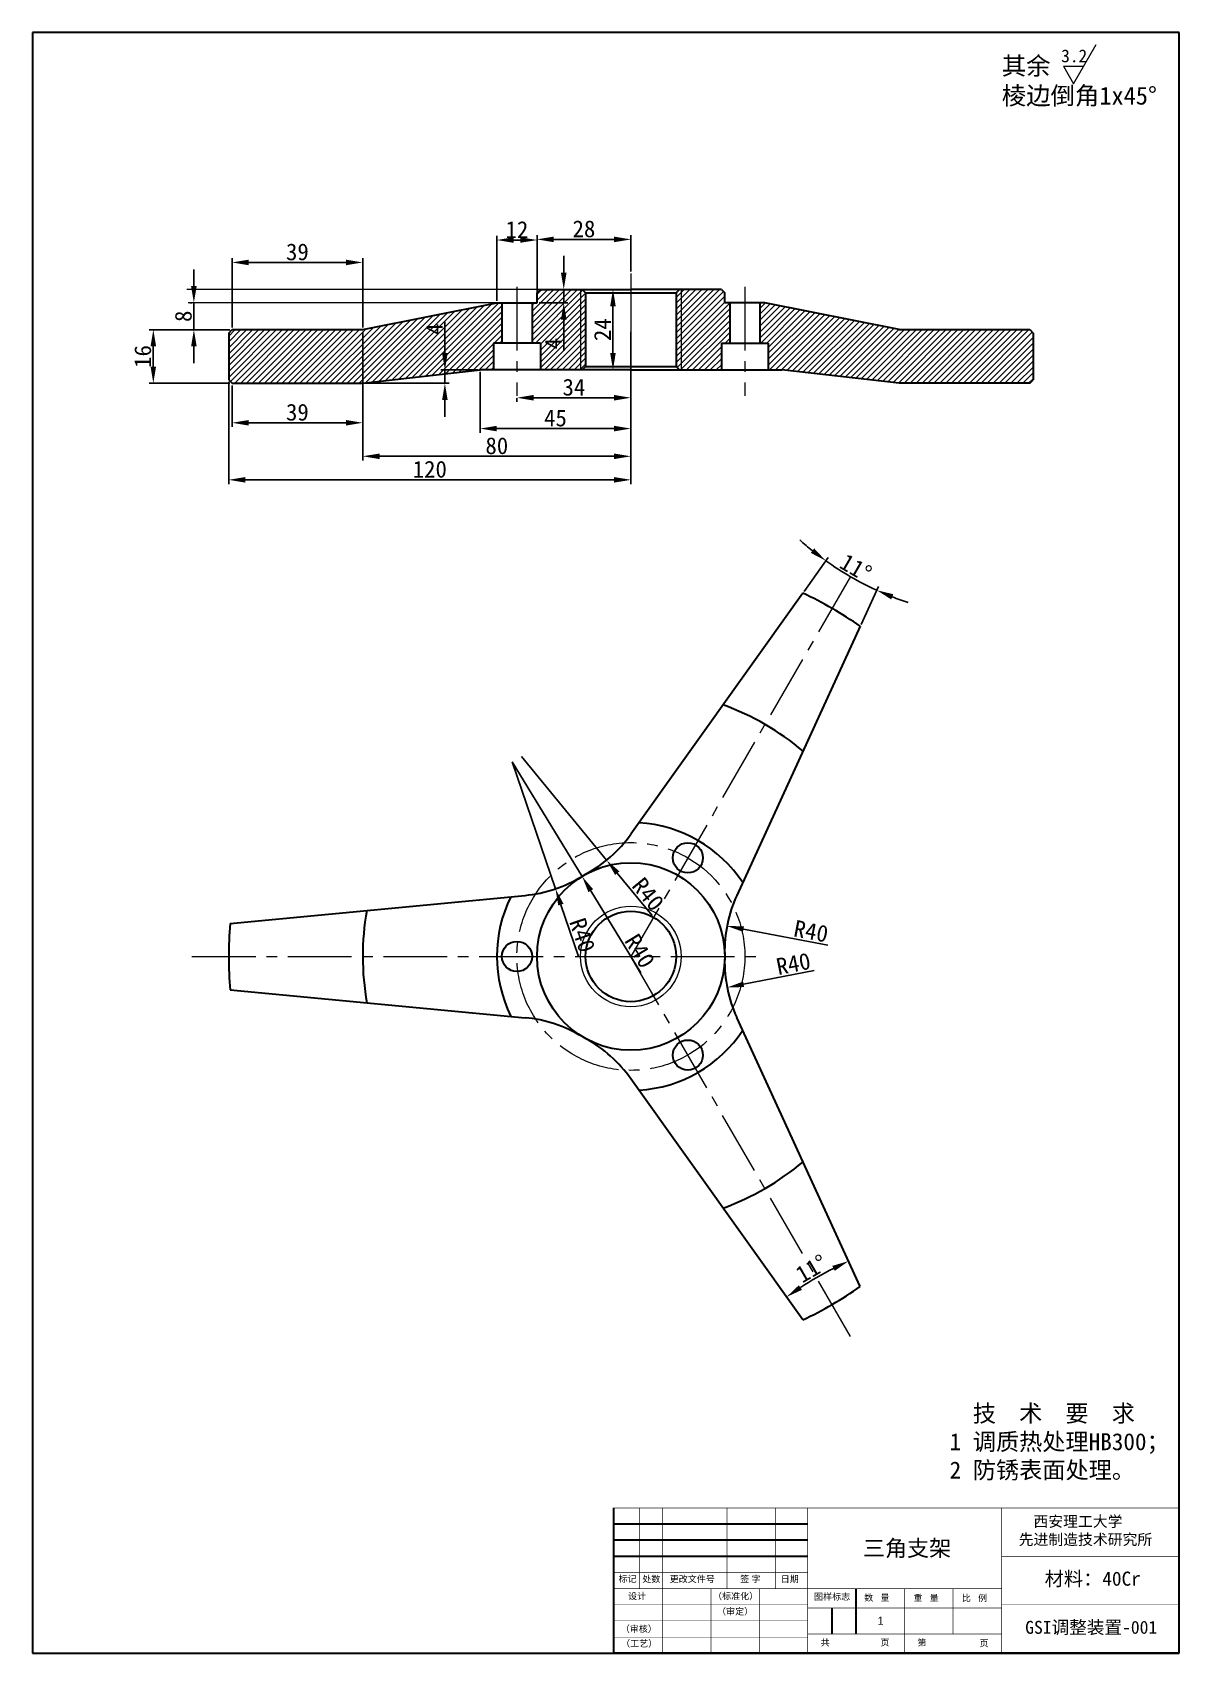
# Model space of a CAD drawing. Header units: inches. Extents: x -20 to 18950, y -1047 to 2551.
# Drawn here: x 15736.4 to 16078.7, y 1271.9 to 1755.8 of the extents above; entities that cross this region are included whole.
import ezdxf

# ---------------------------------------------------------------- set-up
doc = ezdxf.new("R2010")
doc.units = ezdxf.units.IN
doc.header["$MEASUREMENT"] = 0
doc.header["$PDSIZE"] = -5
doc.linetypes.add('CENTER2', pattern=[28.574999, 19.049999, -3.175, 3.175, -3.175])
doc.layers.get('0').update_dxf_attribs({"lineweight": 30})
doc.layers.get('Defpoints').update_dxf_attribs({"lineweight": 18})
for name, color, linetype, lineweight in [('10', 7, 'Continuous', 18), ('cen', 1, 'CENTER2', 20), ('con', 7, 'Continuous', 20), ('dim', 5, 'Continuous', 20), ('hat', 3, 'Continuous', 20), ('text', 6, 'Continuous', 20)]:
    doc.layers.add(name, color=color, linetype=linetype, lineweight=lineweight)
doc.styles.get("Standard").update_dxf_attribs({"font": ''})
doc.styles.get('Standard').set_extended_font_data('宋体')
doc.dimstyles.new('ISO-25', dxfattribs={"dimtxt": 5, "dimasz": 5, "dimexe": 1.25, "dimexo": 0.625, "dimtad": 1, "dimdsep": 46, "dimtxsty": 'Standard', "dimcen": 2.5, "dimdle": 10, "dimadec": 0, "dimazin": 0, "dimtfac": 1, "dimtmove": 0, "dimatfit": 3, "dimfxl": 1, "dimtolj": 1, "dimarcsym": 0})

msp = doc.modelspace()

# ---------------------------------------------------------------- texts
at = {"char_height": 1.92751, "attachment_point": 1}
for s, insert, width in [('\\fﾷￂￋￎ_GB2312|b0|i0|c134|p49;标记', (15911.291, 1295.141), 6.33544), ('\\fﾷￂￋￎ_GB2312|b0|i0|c134|p49;处数', (15918.365, 1295.069), 5.44166), ('\\fﾷￂￋￎ_GB2312|b0|i0|c134|p49;更改文件号', (15926.527, 1295.069), 18.39292), ('{\\fﾷￂￋￎ_GB2312|b0|i0|c134|p49;签 字}', (15947.566, 1295.069), 9.75526), ('\\fﾷￂￋￎ_GB2312|b0|i0|c134|p49;日期', (15959.651, 1295.069), 7.07417), ('\\fﾷￂￋￎ_GB2312|b0|i0|c134|p49;设计', (15914.12, 1289.962), 5.90622), ('\\fﾷￂￋￎ_GB2312|b0|i0|c134|p49;（标准化）', (15939.464, 1289.966), 15.88974), ('\\fﾷￂￋￎ_GB2312|b0|i0|c134|p49;图样标志', (15969.609, 1289.82), 24.70524), ('{\\fￋￎￌ￥|b0|i0|c134|p2;数   量}', (15984.575, 1289.508), 11.13998), ('{\\fﾷￂￋￎ_GB2312|b0|i0|c134|p49;重   量}', (15999.257, 1289.395), 10.77451), ('{\\fﾷￂￋￎ_GB2312|b0|i0|c134|p49;比   例}', (16013.713, 1289.395), 10.77451), ('\\fﾷￂￋￎ_GB2312|b0|i0|c134|p49;（审定）', (15940.661, 1285.402), 15.01907), ('\\fﾷￂￋￎ_GB2312|b0|i0|c134|p49;（审核）', (15911.929, 1280.187), 13.82189), ('\\fﾷￂￋￎ_GB2312|b0|i0|c134|p49;（工艺）', (15912.038, 1275.84), 15.99857), ('\\fﾷￂￋￎ_GB2312|b0|i0|c134|p49;共', (15971.589, 1276.115), 4.46219), ('\\fﾷￂￋￎ_GB2312|b0|i0|c134|p49;页', (15989.421, 1276.116), 0.43533), ('\\fﾷￂￋￎ_GB2312|b0|i0|c134|p49;页', (16018.99, 1275.886), 0.43533)]:
    msp.add_mtext(s, dxfattribs=dict(at, insert=insert, width=width))
at = {"insert": (16000.441, 1276.115), "char_height": 1.92751, "attachment_point": 1}
msp.add_mtext('\\fﾷￂￋￎ_GB2312|b0|i0|c134|p49;第', dxfattribs=at)
at = {"layer": 'con', "insert": (16030.654, 1312.942), "char_height": 3.24673, "width": 42.79905, "attachment_point": 1}
msp.add_mtext('{\\fTxt|b0|i0|c134|p2; \\fTxt|b0|i0|c0|p2; }西安理工大学{\\fTxt|b0|i0|c134|p2;\\P}先进制造技术研究所', dxfattribs=at)
at = {"layer": 'dim', "insert": (16010.068, 1346.1), "char_height": 5.07202, "width": 68.82569, "attachment_point": 1}
msp.add_mtext('  技  术  要  求\\P1 调质热处理HB300；\\P2 防锈表面处理。', dxfattribs=at)
at = {"layer": 'text', "attachment_point": 1}
for s, insert, char_height, width in [('{\\fSimSun|b0|i0|c134|p2;其余\\fￋￎￌ￥|b0|i0|c134|p2;\\P\\fSimSun|b0|i0|c134|p2;棱边倒角}1x45°', (16025.621, 1748.507), 5.33488, 52.59988), ('3.2', (16043.341, 1750.73), 3.8106, 7.43012), ('三角支架', (15984.221, 1305.718), 4.8188, 29.44389), ('材料：40Cr', (16038.419, 1296.326), 4.2078, 47.75814), ('{\\fￋￎￌ￥|b0|i0|c134|p2;1}', (15988.594, 1282.871), 2.40939, 3.93469), ('GSI调整装置-001', (16032.614, 1281.625), 3.85503, 42.92412)]:
    msp.add_mtext(s, dxfattribs=dict(at, insert=insert, char_height=char_height, width=width))

# ---------------------------------------------------------------- blocks, each defined once
blk = doc.blocks.new('*D331')
at = {"layer": 'Defpoints', "color": 0, "transparency": 16777216}
for p in [(15784.57, 1675.09), (15784.57, 1667.09), (15795.96, 1667.09)]:
    blk.add_point(p, dxfattribs=at)
at = {"layer": 'hat', "color": 0, "linetype": 'Continuous', "lineweight": -2, "transparency": 16777216}
for p, q in [((15784.57, 1680.09), (15784.57, 1685.09)), ((15783.95, 1675.09), (15783.32, 1675.09)), ((15784.57, 1675.09), (15784.57, 1667.09)), ((15795.33, 1667.09), (15783.32, 1667.09)), ((15784.57, 1662.09), (15784.57, 1657.09))]:
    blk.add_line(p, q, dxfattribs=at)
at = {"layer": 'hat', "color": 0, "transparency": 16777216}
for points in [[(15783.74, 1680.09), (15785.41, 1680.09), (15784.57, 1675.09)], [(15783.74, 1662.09), (15785.41, 1662.09), (15784.57, 1667.09)]]:
    blk.add_solid(points, dxfattribs=at)
at = {"layer": 'hat', "color": 0, "transparency": 16777216, "insert": (15781.45, 1671.09), "char_height": 5, "attachment_point": 5, "rotation": 90}
blk.add_mtext('\\A1;8', dxfattribs=at)
blk = doc.blocks.new('*D332')
at = {"layer": 'Defpoints', "color": 0, "transparency": 16777216}
for p in [(15834.96, 1687.16), (15795.96, 1667.09), (15834.96, 1667.09)]:
    blk.add_point(p, dxfattribs=at)
at = {"layer": 'hat', "color": 0, "linetype": 'Continuous', "lineweight": -2, "transparency": 16777216}
for p, q in [((15795.96, 1667.72), (15795.96, 1688.41)), ((15800.96, 1687.16), (15829.96, 1687.16)), ((15834.96, 1667.72), (15834.96, 1688.41))]:
    blk.add_line(p, q, dxfattribs=at)
at = {"layer": 'hat', "color": 0, "transparency": 16777216}
for points in [[(15800.96, 1687.99), (15800.96, 1686.32), (15795.96, 1687.16)], [(15829.96, 1687.99), (15829.96, 1686.32), (15834.96, 1687.16)]]:
    blk.add_solid(points, dxfattribs=at)
at = {"layer": 'hat', "color": 0, "transparency": 16777216, "insert": (15815.46, 1690.28), "char_height": 5, "attachment_point": 5}
blk.add_mtext('\\A1;39', dxfattribs=at)
blk = doc.blocks.new('*D333')
at = {"layer": 'Defpoints', "color": 0, "transparency": 16777216}
for p in [(15795.96, 1651.09), (15834.96, 1651.09), (15834.96, 1639.29)]:
    blk.add_point(p, dxfattribs=at)
at = {"layer": 'hat', "color": 0, "linetype": 'Continuous', "lineweight": -2, "transparency": 16777216}
for p, q in [((15795.96, 1650.47), (15795.96, 1638.04)), ((15834.96, 1650.47), (15834.96, 1638.04)), ((15800.96, 1639.29), (15829.96, 1639.29))]:
    blk.add_line(p, q, dxfattribs=at)
at = {"layer": 'hat', "color": 0, "transparency": 16777216}
for points in [[(15800.96, 1640.12), (15800.96, 1638.46), (15795.96, 1639.29)], [(15829.96, 1640.12), (15829.96, 1638.46), (15834.96, 1639.29)]]:
    blk.add_solid(points, dxfattribs=at)
at = {"layer": 'hat', "color": 0, "transparency": 16777216, "insert": (15815.46, 1642.41), "char_height": 5, "attachment_point": 5}
blk.add_mtext('\\A1;39', dxfattribs=at)
blk = doc.blocks.new('*D334')
at = {"layer": 'Defpoints', "color": 0, "transparency": 16777216}
for p in [(15795.96, 1667.09), (15772.47, 1651.09), (15795.96, 1651.09)]:
    blk.add_point(p, dxfattribs=at)
at = {"layer": 'hat', "color": 0, "linetype": 'Continuous', "lineweight": -2, "transparency": 16777216}
for p, q in [((15795.33, 1667.09), (15771.22, 1667.09)), ((15772.47, 1662.09), (15772.47, 1656.09)), ((15795.33, 1651.09), (15771.22, 1651.09))]:
    blk.add_line(p, q, dxfattribs=at)
at = {"layer": 'hat', "color": 0, "transparency": 16777216}
for points in [[(15771.64, 1662.09), (15773.3, 1662.09), (15772.47, 1667.09)], [(15771.64, 1656.09), (15773.3, 1656.09), (15772.47, 1651.09)]]:
    blk.add_solid(points, dxfattribs=at)
at = {"layer": 'hat', "color": 0, "transparency": 16777216, "insert": (15769.35, 1659.09), "char_height": 5, "attachment_point": 5, "rotation": 90}
blk.add_mtext('\\A1;16', dxfattribs=at)
blk = doc.blocks.new('*D335')
at = {"layer": 'Defpoints', "color": 0, "transparency": 16777216}
for p in [(15909.61, 1679.09), (15909.61, 1655.09), (15909.61, 1655.09)]:
    blk.add_point(p, dxfattribs=at)
at = {"layer": 'hat', "color": 0, "linetype": 'Continuous', "lineweight": -2, "transparency": 16777216}
for p, q in [((15908.98, 1679.09), (15908.36, 1679.09)), ((15909.61, 1674.09), (15909.61, 1660.09)), ((15908.98, 1655.09), (15908.36, 1655.09))]:
    blk.add_line(p, q, dxfattribs=at)
at = {"layer": 'hat', "color": 0, "transparency": 16777216}
for points in [[(15908.78, 1674.09), (15910.44, 1674.09), (15909.61, 1679.09)], [(15908.78, 1660.09), (15910.44, 1660.09), (15909.61, 1655.09)]]:
    blk.add_solid(points, dxfattribs=at)
at = {"layer": 'hat', "color": 0, "transparency": 16777216, "insert": (15906.48, 1667.09), "char_height": 5, "attachment_point": 5, "rotation": 90}
blk.add_mtext('\\A1;24', dxfattribs=at)
blk = doc.blocks.new('*D336')
at = {"layer": 'Defpoints', "color": 0, "transparency": 16777216}
for p in [(15869.96, 1655.09), (15914.96, 1655.09), (15869.96, 1637.56)]:
    blk.add_point(p, dxfattribs=at)
at = {"layer": 'hat', "color": 0, "linetype": 'Continuous', "lineweight": -2, "transparency": 16777216}
for p, q in [((15869.96, 1654.47), (15869.96, 1636.31)), ((15914.96, 1654.47), (15914.96, 1636.31)), ((15909.96, 1637.56), (15874.96, 1637.56))]:
    blk.add_line(p, q, dxfattribs=at)
at = {"layer": 'hat', "color": 0, "transparency": 16777216}
for points in [[(15874.96, 1638.39), (15874.96, 1636.73), (15869.96, 1637.56)], [(15909.96, 1638.39), (15909.96, 1636.73), (15914.96, 1637.56)]]:
    blk.add_solid(points, dxfattribs=at)
at = {"layer": 'hat', "color": 0, "transparency": 16777216, "insert": (15892.46, 1640.69), "char_height": 5, "attachment_point": 5}
blk.add_mtext('\\A1;45', dxfattribs=at)
blk = doc.blocks.new('*D337')
at = {"layer": 'Defpoints', "color": 0, "transparency": 16777216}
for p in [(15880.96, 1647.31), (15914.96, 1648.97), (15914.96, 1646.76)]:
    blk.add_point(p, dxfattribs=at)
at = {"layer": 'hat', "color": 0, "linetype": 'Continuous', "lineweight": -2, "transparency": 16777216}
for p, q in [((15880.96, 1646.69), (15880.96, 1645.51)), ((15885.96, 1646.76), (15909.96, 1646.76)), ((15914.96, 1648.34), (15914.96, 1645.51))]:
    blk.add_line(p, q, dxfattribs=at)
at = {"layer": 'hat', "color": 0, "transparency": 16777216}
for points in [[(15885.96, 1647.6), (15885.96, 1645.93), (15880.96, 1646.76)], [(15909.96, 1647.6), (15909.96, 1645.93), (15914.96, 1646.76)]]:
    blk.add_solid(points, dxfattribs=at)
at = {"layer": 'hat', "color": 0, "transparency": 16777216, "insert": (15897.96, 1649.89), "char_height": 5, "attachment_point": 5}
blk.add_mtext('\\A1;34', dxfattribs=at)
blk = doc.blocks.new('*D338')
at = {"layer": 'Defpoints', "color": 0, "transparency": 16777216}
for p in [(15886.96, 1675.09), (15894.93, 1679.09), (15894.93, 1675.09)]:
    blk.add_point(p, dxfattribs=at)
at = {"layer": 'hat', "color": 0, "linetype": 'Continuous', "lineweight": -2, "transparency": 16777216}
for p, q in [((15894.93, 1684.09), (15894.93, 1689.09)), ((15887.58, 1675.09), (15896.18, 1675.09)), ((15894.31, 1679.09), (15893.68, 1679.09)), ((15894.93, 1679.09), (15894.93, 1675.09)), ((15894.93, 1670.09), (15894.93, 1660.77))]:
    blk.add_line(p, q, dxfattribs=at)
at = {"layer": 'hat', "color": 0, "transparency": 16777216}
for points in [[(15894.1, 1684.09), (15895.76, 1684.09), (15894.93, 1679.09)], [(15894.1, 1670.09), (15895.76, 1670.09), (15894.93, 1675.09)]]:
    blk.add_solid(points, dxfattribs=at)
at = {"layer": 'hat', "color": 0, "transparency": 16777216, "insert": (15891.81, 1662.93), "char_height": 5, "attachment_point": 5, "rotation": 90}
blk.add_mtext('\\A1;4', dxfattribs=at)
blk = doc.blocks.new('*D339')
at = {"layer": 'Defpoints', "color": 0, "transparency": 16777216}
for p in [(15914.96, 1694.04), (15914.96, 1683.82), (15886.96, 1678.09)]:
    blk.add_point(p, dxfattribs=at)
at = {"layer": 'hat', "color": 0, "linetype": 'Continuous', "lineweight": -2, "transparency": 16777216}
for p, q in [((15886.96, 1678.72), (15886.96, 1695.29)), ((15891.96, 1694.04), (15909.96, 1694.04)), ((15914.96, 1684.44), (15914.96, 1695.29))]:
    blk.add_line(p, q, dxfattribs=at)
at = {"layer": 'hat', "color": 0, "transparency": 16777216}
for points in [[(15891.96, 1694.87), (15891.96, 1693.2), (15886.96, 1694.04)], [(15909.96, 1694.87), (15909.96, 1693.2), (15914.96, 1694.04)]]:
    blk.add_solid(points, dxfattribs=at)
at = {"layer": 'hat', "color": 0, "transparency": 16777216, "insert": (15900.96, 1697.16), "char_height": 5, "attachment_point": 5}
blk.add_mtext('\\A1;28', dxfattribs=at)
blk = doc.blocks.new('*D340')
at = {"layer": 'Defpoints', "color": 0, "transparency": 16777216}
for p in [(15886.96, 1693.85), (15874.96, 1675.09), (15886.96, 1675.09)]:
    blk.add_point(p, dxfattribs=at)
at = {"layer": 'hat', "color": 0, "linetype": 'Continuous', "lineweight": -2, "transparency": 16777216}
for p, q in [((15874.96, 1675.72), (15874.96, 1695.1)), ((15886.96, 1675.72), (15886.96, 1695.1)), ((15879.96, 1693.85), (15881.96, 1693.85))]:
    blk.add_line(p, q, dxfattribs=at)
at = {"layer": 'hat', "color": 0, "transparency": 16777216}
for points in [[(15879.96, 1694.68), (15879.96, 1693.02), (15874.96, 1693.85)], [(15881.96, 1694.68), (15881.96, 1693.02), (15886.96, 1693.85)]]:
    blk.add_solid(points, dxfattribs=at)
at = {"layer": 'hat', "color": 0, "transparency": 16777216, "insert": (15880.96, 1696.97), "char_height": 5, "attachment_point": 5}
blk.add_mtext('\\A1;12', dxfattribs=at)
blk = doc.blocks.new('*D341')
at = {"layer": 'Defpoints', "color": 0, "transparency": 16777216}
for p in [(15794.96, 1652.09), (15914.96, 1648.97), (15914.96, 1622.26)]:
    blk.add_point(p, dxfattribs=at)
at = {"layer": 'hat', "color": 0, "linetype": 'Continuous', "lineweight": -2, "transparency": 16777216}
for p, q in [((15794.96, 1651.47), (15794.96, 1621.01)), ((15914.96, 1648.34), (15914.96, 1621.01)), ((15799.96, 1622.26), (15909.96, 1622.26))]:
    blk.add_line(p, q, dxfattribs=at)
at = {"layer": 'hat', "color": 0, "transparency": 16777216}
for points in [[(15799.96, 1623.09), (15799.96, 1621.43), (15794.96, 1622.26)], [(15909.96, 1623.09), (15909.96, 1621.43), (15914.96, 1622.26)]]:
    blk.add_solid(points, dxfattribs=at)
at = {"layer": 'hat', "color": 0, "transparency": 16777216, "insert": (15854.96, 1625.39), "char_height": 5, "attachment_point": 5}
blk.add_mtext('\\A1;120', dxfattribs=at)
blk = doc.blocks.new('*D342')
at = {"layer": 'Defpoints', "color": 0, "transparency": 16777216}
for p in [(15834.96, 1667.09), (15914.96, 1667.09), (15914.96, 1629.29)]:
    blk.add_point(p, dxfattribs=at)
at = {"layer": 'hat', "color": 0, "linetype": 'Continuous', "lineweight": -2, "transparency": 16777216}
for p, q in [((15834.96, 1666.47), (15834.96, 1628.04)), ((15914.96, 1666.47), (15914.96, 1628.04)), ((15839.96, 1629.29), (15909.96, 1629.29))]:
    blk.add_line(p, q, dxfattribs=at)
at = {"layer": 'hat', "color": 0, "transparency": 16777216}
for points in [[(15839.96, 1630.12), (15839.96, 1628.45), (15834.96, 1629.29)], [(15909.96, 1630.12), (15909.96, 1628.45), (15914.96, 1629.29)]]:
    blk.add_solid(points, dxfattribs=at)
at = {"layer": 'hat', "color": 0, "transparency": 16777216, "insert": (15874.96, 1632.41), "char_height": 5, "attachment_point": 5}
blk.add_mtext('\\A1;80', dxfattribs=at)
blk = doc.blocks.new('*D343')
at = {"layer": 'Defpoints', "color": 0, "transparency": 16777216}
for p in [(15834.96, 1651.09), (15859.47, 1655.09), (15869.96, 1655.09)]:
    blk.add_point(p, dxfattribs=at)
at = {"layer": 'hat', "color": 0, "linetype": 'Continuous', "lineweight": -2, "transparency": 16777216}
for p, q in [((15859.47, 1660.09), (15859.47, 1669.42)), ((15835.58, 1651.09), (15860.72, 1651.09)), ((15869.33, 1655.09), (15858.22, 1655.09)), ((15859.47, 1651.09), (15859.47, 1655.09)), ((15859.47, 1646.09), (15859.47, 1641.09))]:
    blk.add_line(p, q, dxfattribs=at)
at = {"layer": 'hat', "color": 0, "transparency": 16777216}
for points in [[(15858.63, 1660.09), (15860.3, 1660.09), (15859.47, 1655.09)], [(15858.63, 1646.09), (15860.3, 1646.09), (15859.47, 1651.09)]]:
    blk.add_solid(points, dxfattribs=at)
at = {"layer": 'hat', "color": 0, "transparency": 16777216, "insert": (15856.34, 1667.26), "char_height": 5, "attachment_point": 5, "rotation": 90}
blk.add_mtext('\\A1;4', dxfattribs=at)
blk = doc.blocks.new('*D345')
at = {"layer": 'Defpoints', "color": 0, "transparency": 16777216}
for p in [(15879.56, 1538.03), (15900.39, 1503.88)]:
    blk.add_point(p, dxfattribs=at)
at = {"layer": 'hat', "color": 0, "linetype": 'Continuous', "lineweight": -2, "transparency": 16777216}
for p, q in [((15879.56, 1538.03), (15900.39, 1503.88)), ((15917.92, 1475.11), (15902.99, 1499.61))]:
    blk.add_line(p, q, dxfattribs=at)
at = {"layer": 'hat', "color": 0, "transparency": 16777216}
blk.add_solid([(15903.7, 1500.04), (15902.28, 1499.17), (15900.39, 1503.88)], dxfattribs=at)
at = {"layer": 'hat', "color": 0, "transparency": 16777216, "insert": (15917.63, 1481.6), "char_height": 5, "attachment_point": 5, "rotation": 301.3668}
blk.add_mtext('\\A1;R40', dxfattribs=at)
blk = doc.blocks.new('*D346')
at = {"layer": 'Defpoints', "color": 0, "transparency": 16777216}
for p in [(15879.56, 1538.03), (15892.46, 1500.17)]:
    blk.add_point(p, dxfattribs=at)
at = {"layer": 'hat', "color": 0, "linetype": 'Continuous', "lineweight": -2, "transparency": 16777216}
for p, q in [((15879.56, 1538.03), (15892.46, 1500.17)), ((15899.36, 1479.92), (15894.07, 1495.43))]:
    blk.add_line(p, q, dxfattribs=at)
at = {"layer": 'hat', "color": 0, "transparency": 16777216}
blk.add_solid([(15894.86, 1495.7), (15893.29, 1495.17), (15892.46, 1500.17)], dxfattribs=at)
at = {"layer": 'hat', "color": 0, "transparency": 16777216, "insert": (15900.48, 1486.32), "char_height": 5, "attachment_point": 5, "rotation": 288.81}
blk.add_mtext('\\A1;R40', dxfattribs=at)
blk = doc.blocks.new('*D347')
at = {"layer": 'Defpoints', "color": 0, "transparency": 16777216}
for p in [(15882.37, 1539.65), (15907.72, 1508.71)]:
    blk.add_point(p, dxfattribs=at)
at = {"layer": 'hat', "color": 0, "linetype": 'Continuous', "lineweight": -2, "transparency": 16777216}
for p, q in [((15882.37, 1539.65), (15907.72, 1508.71)), ((15921.28, 1492.17), (15910.89, 1504.84))]:
    blk.add_line(p, q, dxfattribs=at)
at = {"layer": 'hat', "color": 0, "transparency": 16777216}
blk.add_solid([(15911.54, 1505.37), (15910.25, 1504.32), (15907.72, 1508.71)], dxfattribs=at)
at = {"layer": 'hat', "color": 0, "transparency": 16777216, "insert": (15920.09, 1498.55), "char_height": 5, "attachment_point": 5, "rotation": 309.3282}
blk.add_mtext('\\A1;R40', dxfattribs=at)
blk = doc.blocks.new('*D348')
at = {"layer": 'Defpoints', "color": 0, "transparency": 16777216}
for p in [(15943.65, 1489.07), (15982.94, 1481.59)]:
    blk.add_point(p, dxfattribs=at)
at = {"layer": 'hat', "color": 0, "linetype": 'Continuous', "lineweight": -2, "transparency": 16777216}
blk.add_line((15973.74, 1483.34), (15948.56, 1488.14), dxfattribs=at)
at = {"layer": 'hat', "color": 0, "transparency": 16777216}
blk.add_solid([(15948.71, 1488.96), (15948.4, 1487.32), (15943.65, 1489.07)], dxfattribs=at)
at = {"layer": 'hat', "color": 0, "transparency": 16777216, "insert": (15968.73, 1487.48), "char_height": 5, "attachment_point": 5, "rotation": 349.2208}
blk.add_mtext('\\A1;R40', dxfattribs=at)
blk = doc.blocks.new('*D349')
at = {"layer": 'Defpoints', "color": 0, "transparency": 16777216}
for p in [(15982.94, 1478.42), (15943.69, 1470.7)]:
    blk.add_point(p, dxfattribs=at)
at = {"layer": 'hat', "color": 0, "linetype": 'Continuous', "lineweight": -2, "transparency": 16777216}
blk.add_line((15969.66, 1475.81), (15948.6, 1471.66), dxfattribs=at)
at = {"layer": 'hat', "color": 0, "transparency": 16777216}
blk.add_solid([(15948.44, 1472.48), (15948.76, 1470.85), (15943.69, 1470.7)], dxfattribs=at)
at = {"layer": 'hat', "color": 0, "transparency": 16777216, "insert": (15963.47, 1477.78), "char_height": 5, "attachment_point": 5, "rotation": 11.134}
blk.add_mtext('\\A1;R40', dxfattribs=at)
blk = doc.blocks.new('*D351')
at = {"layer": 'Defpoints', "color": 0, "transparency": 16777216}
for p in [(15978.02, 1594.84), (15966.27, 1588.45), (15983.41, 1578.53), (15946.55, 1498.19), (15899.9, 1495.32)]:
    blk.add_point(p, dxfattribs=at)
at = {"layer": 'hat', "color": 0, "linetype": 'Continuous', "lineweight": -2, "transparency": 16777216}
for p, q in [((15966.63, 1588.96), (15973.87, 1599.11)), ((15983.67, 1579.1), (15988.87, 1590.43))]:
    blk.add_line(p, q, dxfattribs=at)
for start, end in [(228.3697, 231.4468), (234.5238, 245.352), (248.429, 251.5061)]:
    blk.add_arc((16027.18, 1673.92), 93.11, start, end, dxfattribs=at)
at = {"layer": 'hat', "color": 0, "transparency": 16777216}
for points in [[(15969.65, 1601.77), (15968.65, 1600.44), (15973.14, 1598.09)], [(15992.62, 1586.56), (15993.28, 1588.1), (15988.35, 1589.29)]]:
    blk.add_solid(points, dxfattribs=at)
at = {"layer": 'hat', "color": 0, "transparency": 16777216, "insert": (15982.1, 1596.04), "char_height": 5, "attachment_point": 5, "rotation": 329.9379}
blk.add_mtext('\\A1;11°', dxfattribs=at)
blk = doc.blocks.new('*D352')
at = {"layer": 'Defpoints', "color": 0, "transparency": 16777216}
for p in [(15946.58, 1461.75), (15914.92, 1443.48), (15973.52, 1385.85), (15983.41, 1381.41), (15966.27, 1371.49)]:
    blk.add_point(p, dxfattribs=at)
at = {"layer": 'hat', "color": 0, "linetype": 'Continuous', "lineweight": -2, "transparency": 16777216}
blk.add_arc((16026.97, 1286.37), 112.93, 117.1637, 122.9605, dxfattribs=at)
at = {"layer": 'hat', "color": 0, "transparency": 16777216}
for points in [[(15975.06, 1387.6), (15975.78, 1386.1), (15979.92, 1389.03)], [(15966, 1380.44), (15965.07, 1381.81), (15961.4, 1378.31)]]:
    blk.add_solid(points, dxfattribs=at)
at = {"layer": 'hat', "color": 0, "transparency": 16777216, "insert": (15968.84, 1386.81), "char_height": 5, "attachment_point": 5, "rotation": 30.0621}
blk.add_mtext('\\A1;11°', dxfattribs=at)

# ---------------------------------------------------------------- dimensions: what is measured, and where the dimension line sits
at = {"layer": 'hat'}
for base, p1, p2, picture, middle in [((15886.96, 1693.849), (15874.96, 1675.094), (15886.96, 1675.094), '*D340', (15880.96, 1696.974)), ((15834.96, 1687.155), (15795.96, 1667.094), (15834.96, 1667.094), '*D332', (15815.46, 1690.28)), ((15914.96, 1629.288), (15834.96, 1667.094), (15914.96, 1667.094), '*D342', (15874.96, 1632.413)), ((15834.96, 1639.289), (15795.96, 1651.094), (15834.96, 1651.094), '*D333', (15815.46, 1642.414)), ((15869.96, 1637.561), (15914.96, 1655.094), (15869.96, 1655.094), '*D336', (15892.46, 1640.686)), ((15914.96, 1646.762), (15880.96, 1647.311), (15914.96, 1648.965), '*D337', (15897.96, 1649.887))]:
    dim = msp.add_linear_dim(base=base, p1=p1, p2=p2, dimstyle='ISO-25', dxfattribs=at)
    dim.commit()
    dim.dimension.update_dxf_attribs({"geometry": picture, "text_midpoint": middle})
for base, p1, p2, angle, picture, middle in [((15914.96, 1694.036), (15886.96, 1678.094), (15914.96, 1683.819), 180, '*D339', (15900.96, 1697.161)), ((15894.93, 1675.094), (15894.93, 1679.094), (15886.96, 1675.094), 90, '*D338', (15891.805, 1662.933)), ((15784.572, 1667.094), (15784.572, 1675.094), (15795.96, 1667.094), 270, '*D331', (15781.447, 1671.094)), ((15909.609, 1655.094), (15909.609, 1679.094), (15909.609, 1655.094), 90, '*D335', (15906.484, 1667.094)), ((15772.47, 1651.094), (15795.96, 1667.094), (15795.96, 1651.094), 90, '*D334', (15769.345, 1659.094)), ((15859.465, 1655.094), (15834.96, 1651.094), (15869.96, 1655.094), 90, '*D343', (15856.34, 1667.255)), ((15914.96, 1622.261), (15794.96, 1652.094), (15914.96, 1648.965), 0, '*D341', (15854.96, 1625.386))]:
    dim = msp.add_linear_dim(base=base, p1=p1, p2=p2, angle=angle, dimstyle='ISO-25', dxfattribs=at)
    dim.commit()
    dim.dimension.update_dxf_attribs({"geometry": picture, "text_midpoint": middle})
for base, line1, line2, picture, middle in [((15978.023, 1594.843), ((15966.267, 1588.447), (15899.897, 1495.318)), ((15983.411, 1578.53), (15946.549, 1498.194)), '*D351', (15982.103, 1596.039)), ((15973.523, 1385.85), ((15983.411, 1381.407), (15946.58, 1461.754)), ((15966.267, 1371.49), (15914.924, 1443.477)), '*D352', (15968.839, 1386.815))]:
    dim = msp.add_angular_dim_2l(base=base, line1=line1, line2=line2, dimstyle='ISO-25', dxfattribs=at)
    dim.commit()
    dim.dimension.update_dxf_attribs({"geometry": picture, "text_midpoint": middle})
for center, mpoint, picture, middle in [((15882.374, 1539.653), (15907.725, 1508.711), '*D347', (15920.089, 1498.552)), ((15879.565, 1538.031), (15892.462, 1500.167), '*D346', (15900.481, 1486.318))]:
    dim = msp.add_radius_dim(center=center, mpoint=mpoint, dimstyle='ISO-25', dxfattribs=at)
    dim.commit()
    dim.dimension.update_dxf_attribs({"geometry": picture, "text_midpoint": middle})
for center, mpoint, picture, middle in [((15879.565, 1538.031), (15900.385, 1503.876), '*D345', (15914.96, 1479.969)), ((15982.94, 1481.591), (15943.646, 1489.072), '*D348', (15968.146, 1484.407)), ((15982.942, 1478.422), (15943.695, 1470.698), '*D349', (15964.076, 1474.709))]:
    dim = msp.add_radius_dim(center=center, mpoint=mpoint, dimstyle='ISO-25', dxfattribs=at)
    dim.commit()
    dim.dimension.update_dxf_attribs({"geometry": picture, "text_midpoint": middle, "dimtype": 164})

# ---------------------------------------------------------------- hatches: boundary and pattern name
at = {"layer": 'hat'}
h = msp.add_hatch(dxfattribs=at)
h.set_pattern_fill('ANSI31', color=3, scale=10)
h.paths.add_polyline_path([(15876.46, 1675.094), (15874.96, 1675.094), (15834.96, 1667.094), (15795.96, 1667.094), (15794.96, 1666.094), (15794.96, 1652.094), (15795.96, 1651.094), (15834.96, 1651.094), (15869.96, 1655.094), (15873.96, 1655.094), (15873.96, 1663.094), (15876.46, 1663.094)])
h.paths.add_polyline_path([(15899.96, 1679.094), (15887.96, 1679.094), (15886.96, 1678.094), (15886.96, 1675.094), (15885.46, 1675.094), (15885.46, 1663.094), (15887.96, 1663.094), (15887.96, 1655.094), (15899.96, 1655.094)])
h.paths.add_polyline_path([(15901.46, 1678.094), (15900.46, 1679.094), (15899.96, 1679.094), (15899.96, 1655.094), (15900.46, 1655.094), (15901.46, 1656.094)])
h.paths.add_polyline_path([(15929.96, 1679.094), (15929.46, 1679.094), (15928.46, 1678.094), (15928.46, 1656.094), (15929.46, 1655.094), (15929.96, 1655.094)])
h.paths.add_polyline_path([(15944.46, 1675.094), (15942.96, 1675.094), (15942.96, 1678.094), (15941.96, 1679.094), (15929.96, 1679.094), (15929.96, 1655.094), (15941.96, 1655.094), (15941.96, 1663.094), (15944.46, 1663.094)])
h.paths.add_polyline_path([(16033.96, 1667.094), (15994.96, 1667.094), (15954.96, 1675.094), (15953.46, 1675.094), (15953.46, 1663.094), (15955.96, 1663.094), (15955.96, 1655.094), (15959.96, 1655.094), (15994.96, 1651.094), (16033.96, 1651.094), (16034.96, 1652.094), (16034.96, 1666.094)])

# ---------------------------------------------------------------- linework, layer by layer
for p, q in [((16078.573, 1755.828), (15736.405, 1755.828)), ((15736.405, 1755.828), (15736.405, 1271.953)), ((16078.573, 1271.953), (16078.573, 1755.828)), ((15834.96, 1667.094), (15874.96, 1675.094)), ((15874.96, 1675.094), (15886.96, 1675.094)), ((15876.46, 1675.094), (15876.46, 1663.094)), ((15885.46, 1675.094), (15885.46, 1663.094)), ((15886.96, 1678.094), (15887.96, 1679.094)), ((15886.96, 1675.094), (15886.96, 1678.094)), ((15887.96, 1679.094), (15914.96, 1679.094)), ((15900.46, 1679.094), (15901.46, 1678.094)), ((15901.46, 1678.094), (15901.46, 1656.094)), ((15901.46, 1678.094), (15928.46, 1678.094)), ((15941.96, 1679.094), (15914.96, 1679.094)), ((15928.46, 1678.094), (15929.46, 1679.094)), ((15928.46, 1678.094), (15928.46, 1656.094)), ((15941.96, 1679.094), (15942.96, 1678.094)), ((15942.96, 1675.094), (15942.96, 1678.094)), ((15954.96, 1675.094), (15942.96, 1675.094)), ((15944.46, 1675.094), (15944.46, 1663.094)), ((15953.46, 1675.094), (15953.46, 1663.094)), ((15994.96, 1667.094), (15954.96, 1675.094)), ((15794.96, 1666.094), (15795.96, 1667.094)), ((15794.96, 1666.094), (15794.96, 1652.094)), ((15795.96, 1667.094), (15834.96, 1667.094)), ((15994.96, 1667.094), (16033.96, 1667.094)), ((16033.96, 1667.094), (16034.96, 1666.094)), ((16034.96, 1666.094), (16034.96, 1652.094)), ((15887.96, 1663.094), (15873.96, 1663.094)), ((15873.96, 1663.094), (15873.96, 1655.094)), ((15887.96, 1663.094), (15887.96, 1655.094)), ((15941.96, 1663.094), (15955.96, 1663.094)), ((15941.96, 1663.094), (15941.96, 1655.094)), ((15955.96, 1663.094), (15955.96, 1655.094)), ((15900.46, 1655.094), (15901.46, 1656.094)), ((15901.46, 1656.094), (15928.46, 1656.094)), ((15928.46, 1656.094), (15929.46, 1655.094)), ((15794.96, 1652.094), (15795.96, 1651.094)), ((15795.96, 1651.094), (15834.96, 1651.094)), ((15834.96, 1651.094), (15869.96, 1655.094)), ((15914.96, 1655.094), (15869.96, 1655.094)), ((15914.96, 1655.094), (15959.96, 1655.094)), ((15994.96, 1651.094), (15959.96, 1655.094)), ((16033.96, 1651.094), (15994.96, 1651.094)), ((16033.96, 1651.094), (16034.96, 1652.094)), ((15966.267, 1588.447), (15914.948, 1516.438)), ((15983.411, 1578.53), (15946.549, 1498.194)), ((15795.361, 1489.775), (15883.382, 1498.213)), ((15795.377, 1469.969), (15883.375, 1461.692)), ((15983.411, 1381.407), (15946.58, 1461.754)), ((15966.267, 1371.49), (15914.924, 1443.477)), ((15909.916, 1271.953), (15909.916, 1315.322)), ((15967.741, 1310.503), (15909.916, 1310.503)), ((15967.741, 1305.684), (15909.916, 1305.684)), ((15967.741, 1300.866), (15909.916, 1300.866)), ((15982.198, 1285.445), (15982.198, 1291.228)), ((15974.97, 1277.735), (15974.97, 1285.445)), ((15982.198, 1277.735), (15982.198, 1285.445)), ((15736.405, 1271.953), (16078.573, 1271.953)), ((16078.573, 1271.953), (15909.916, 1271.953))]:
    msp.add_line(p, q)
for points, const_width in [([(16078.573, 1315.322), (15909.916, 1315.322)], 0.193), ([(15917.626, 1291.228), (15917.626, 1315.322)], 0.193), ([(15943.647, 1291.228), (15943.647, 1315.322)], 0.193), ([(15958.104, 1291.228), (15958.104, 1315.322)], 0.193), ([(16025.567, 1271.953), (16025.567, 1315.322)], 0.193), ([(16078.573, 1300.866), (16025.567, 1300.866)], 0.193), ([(15967.741, 1296.047), (15909.916, 1296.047)], 0.193), ([(16025.567, 1291.228), (15909.916, 1291.228)], 0.193), ([(15938.829, 1271.953), (15938.829, 1291.228)], 0.193), ([(15953.285, 1271.953), (15953.285, 1291.228)], 0.193), ([(15996.654, 1271.953), (15996.654, 1291.228)], 0.193), ([(16011.11, 1277.735), (16011.11, 1291.228)], 0.193), ([(15967.741, 1286.409), (15909.916, 1286.409)], 0.0964), ([(15967.741, 1285.445), (16025.567, 1285.445)], 0.193), ([(16078.573, 1286.409), (16025.567, 1286.409)], 0.193), ([(15967.741, 1281.59), (15909.916, 1281.59)], 0.0964), ([(15967.741, 1277.735), (16025.567, 1277.735)], 0.193), ([(15967.741, 1276.772), (15909.916, 1276.772)], 0.0964), ([(15967.741, 1271.953), (15909.916, 1271.953)], 0.193)]:
    msp.add_lwpolyline(points, dxfattribs=dict(const_width=const_width))
at = {"const_width": 0.193, "flags": 128}
for points in [[(15924.372, 1271.953), (15924.372, 1291.228), (15924.372, 1315.322)], [(15967.741, 1271.953), (15967.741, 1315.322)]]:
    msp.add_lwpolyline(points, dxfattribs=at)
for centre, radius in [((15931.96, 1509.413), 4.5), ((15914.96, 1479.969), 28), ((15914.96, 1479.969), 13.5), ((15880.96, 1479.969), 4.5), ((15931.96, 1450.524), 4.5)]:
    msp.add_circle(centre, radius)
for centre, radius, start, end in [((15914.96, 1479.969), 120, 55.21981, 64.68727), ((15914.96, 1479.969), 80, 50.04025, 69.87205), ((15914.96, 1479.969), 40, 33.44481, 86.48668), ((15882.374, 1539.653), 40, 298.63317, 324.52385), ((15879.565, 1538.031), 40, 275.47615, 301.36683), ((15914.96, 1479.969), 40, 153.51332, 206.55519), ((15982.94, 1481.591), 40, 155.47615, 181.36683), ((15914.96, 1479.969), 80, 170.12795, 189.95975), ((15914.96, 1479.969), 120, 175.31273, 184.78019), ((15982.942, 1478.422), 40, 178.6968, 204.62662), ((15879.629, 1421.867), 40, 58.6968, 84.62662), ((15914.96, 1479.969), 40, 273.51332, 326.55519), ((15882.308, 1420.321), 40, 35.37338, 61.3032), ((15914.96, 1479.969), 80, 290.12795, 309.95975), ((15914.96, 1479.969), 120, 295.31273, 304.78019)]:
    msp.add_arc(centre, radius, start, end)
at = {"layer": '10'}
for p, q in [((15899.96, 1679.094), (15899.96, 1655.094)), ((15929.96, 1679.094), (15929.96, 1655.094))]:
    msp.add_line(p, q, dxfattribs=at)
msp.add_circle((15914.96, 1479.969), 15, dxfattribs=at)
at = {"layer": 'cen'}
for p, q in [((15880.96, 1679.873), (15880.96, 1647.311)), ((15914.96, 1683.819), (15914.96, 1648.965)), ((15948.96, 1679.873), (15948.96, 1647.311)), ((15980.443, 1593.389), (15914.96, 1479.969)), ((15783.993, 1479.969), (15955.123, 1479.969)), ((15980.443, 1366.548), (15914.96, 1479.969))]:
    msp.add_line(p, q, dxfattribs=at)
msp.add_circle((15914.96, 1479.969), 34, dxfattribs=at)
at = {"layer": 'hat'}
for p, q in [((15887.96, 1679.094), (15782.476, 1679.094)), ((15874.96, 1675.094), (15782.901, 1675.094))]:
    msp.add_line(p, q, dxfattribs=at)
at = {"layer": 'text'}
for p, q in [((16047.045, 1740.484), (16053.834, 1752.244)), ((16043.996, 1745.764), (16047.045, 1740.484))]:
    msp.add_line(p, q, dxfattribs=at)
at = {"layer": 'text', "ltscale": 0.3}
msp.add_line((16043.996, 1745.764), (16050.093, 1745.764), dxfattribs=at)

msp.set_redraw_order([(e.dxf.handle, doc.entitydb.next_handle()) for e in msp.query("TEXT MTEXT ATTDEF DIMENSION ARC_DIMENSION")])  # texts and dimensions are drawn at this point

doc.saveas('drawing.dxf')
